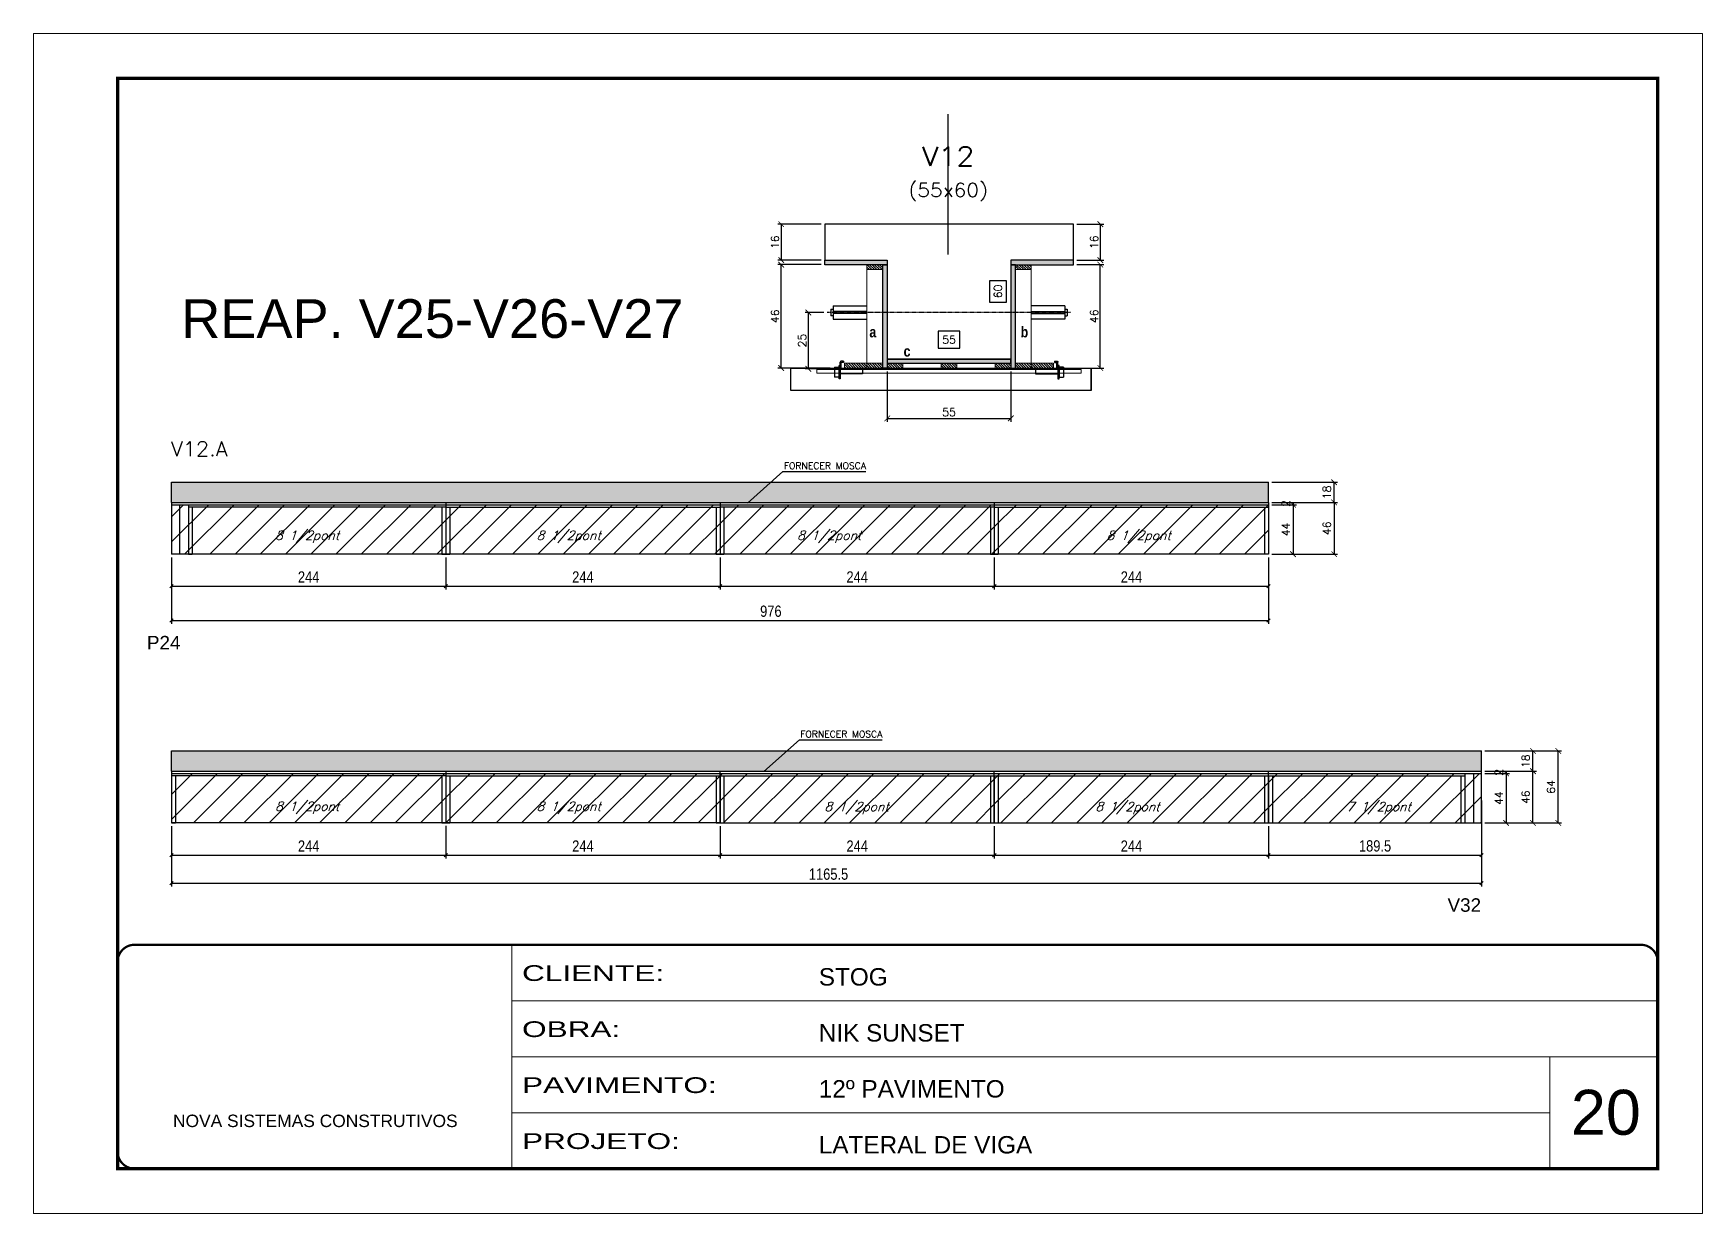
# Model space of a CAD drawing. Extents: x -10448 to -1189, y -11772 to 17235.
# Drawn here: x -5680 to -4195, y 11200 to 12250 of the extents above; entities that cross this region are included whole.
import ezdxf
from ezdxf.enums import TextEntityAlignment as Align

# ---------------------------------------------------------------- set-up
doc = ezdxf.new("R2010")
doc.units = 0
for name, pattern in [('CONTINUO', [0]), ('DASHED', [0.75, 0.5, -0.25]), ('HIDDEN', [0.375, 0.25, -0.125])]:
    doc.linetypes.add(name, pattern=pattern)
for name, color, linetype in [('5', 5, 'Continuous'), ('barrote', 251, 'Continuous'), ('COTA', 241, 'Continuous'), ('Cota Seção (2x)', 4, 'Continuous'), ('detalhes', 4, 'Continuous'), ('Painéis', 200, 'Continuous'), ('PONTALETE', 7, 'Continuous'), ('presilha', 1, 'Continuous'), ('Reaproveitamento', 251, 'Continuous'), ('SARR_2.2x7', 40, 'Continuous'), ('SARR_3.5x7', 81, 'Continuous'), ('TENSOR', 3, 'Continuous'), ('texto', 7, 'Continuous'), ('Texto de Titulo', 7, 'Continuous'), ('Texto Qtd Sarr', 242, 'Continuous')]:
    doc.layers.add(name, color=color, linetype=linetype)
for name, color, linetype, lineweight in [('CARIMBO', 255, 'Continuous', 9), ('CONCRETO', 251, 'Continuous', 25), ('Folhas', 255, 'Continuous', 9), ('Hachura', 251, 'Continuous', 9), ('Madeira', 126, 'Continuous', 18), ('SARRAFO DE PRESSAO', 251, 'DASHED', 9), ('SCO-___-LAJ', 2, 'Continuous', 0), ('Texto Seção', 7, 'Continuous', 15)]:
    doc.layers.add(name, color=color, linetype=linetype, lineweight=lineweight)
doc.styles.add('ARIAL', font='arial.ttf')
doc.styles.add('COTA TECNICA', font='techl___.ttf', dxfattribs={"height": 10})
doc.styles.add('REGUA-120', font='ROMANS.shx', dxfattribs={"height": 15})
doc.styles.add('Romans', font='romans.shx')
doc.styles.get("Standard").update_dxf_attribs({"font": 'arial.ttf'})
doc.styles.add('TECNICA', font='techb___.ttf', dxfattribs={"height": 10})
doc.styles.add('Tecnologia', font='')
doc.styles.get('Tecnologia').set_extended_font_data('Forgotten Futurist')
doc.dimstyles.new('Cota Paínel', dxfattribs={"dimtxt": 7, "dimasz": 5, "dimexe": 3, "dimexo": 3, "dimgap": 3, "dimtad": 1, "dimdec": 1, "dimzin": 12, "dimdsep": 46, "dimtxsty": 'Romans', "dimblk": 'ARCHTICK', "dimcen": 0, "dimclrd": 4, "dimclre": 4, "dimclrt": 1, "dimadec": 1, "dimazin": 3, "dimtfac": 1, "dimtdec": 1, "dimtmove": 0, "dimatfit": 3, "dimldrblk": 'OBLIQUE', "dimfxl": 1, "dimtolj": 1, "dimtzin": 12, "dimarcsym": 0})
doc.dimstyles.new('Cota Seção (2x)', dxfattribs={"dimtxt": 7, "dimasz": 5, "dimexe": 3, "dimexo": 3, "dimgap": 2, "dimtad": 3, "dimdec": 1, "dimlfac": 0.5, "dimzin": 12, "dimdsep": 46, "dimtxsty": 'Romans', "dimblk": 'ARCHTICK', "dimcen": 0, "dimclrd": 4, "dimclre": 4, "dimclrt": 1, "dimadec": 1, "dimazin": 3, "dimtfac": 1, "dimtdec": 1, "dimtmove": 0, "dimatfit": 3, "dimldrblk": 'OBLIQUE', "dimfxl": 1, "dimtolj": 1, "dimtzin": 12, "dimarcsym": 0})
doc.dimstyles.new('Cota Seção interna', dxfattribs={"dimtxt": 7, "dimasz": 6, "dimexe": 0.18, "dimexo": 2, "dimgap": -4, "dimtad": 3, "dimdec": 1, "dimlfac": 0.5, "dimzin": 12, "dimdsep": 46, "dimtxsty": 'Romans', "dimblk": 'ARCHTICK', "dimcen": 0.09, "dimse1": 1, "dimse2": 1, "dimsd1": 1, "dimsd2": 1, "dimclrd": 180, "dimclre": 5, "dimclrt": 1, "dimadec": 0, "dimazin": 3, "dimtfac": 1, "dimtdec": 1, "dimtofl": 0, "dimtmove": 0, "dimatfit": 3, "dimldrblk": 'ARCHTICK', "dimfxl": 1, "dimtolj": 1, "dimtzin": 0, "dimarcsym": 0})
doc.dimstyles.new('PAINEL', dxfattribs={"dimtxt": 10, "dimasz": 3, "dimexe": 3, "dimexo": 3, "dimgap": 3, "dimtad": 1, "dimdec": 1, "dimzin": 12, "dimdsep": 46, "dimtxsty": 'COTA TECNICA', "dimblk1": 'OBLIQUE', "dimblk2": 'OBLIQUE', "dimsah": 1, "dimcen": 0.9, "dimclrd": 4, "dimclre": 4, "dimclrt": 240, "dimadec": 1, "dimazin": 3, "dimtfac": 1, "dimtdec": 1, "dimtmove": 0, "dimatfit": 3, "dimfxl": 1, "dimtolj": 1, "dimtzin": 12, "dimarcsym": 0})

msp = doc.modelspace()

# ---------------------------------------------------------------- texts
at = {"layer": '5', "linetype": 'Continuous'}
for s, p in [('P24', (-5578.75, 11701.9)), ('V32', (-4421.7, 11468.44))]:
    msp.add_text(s, height=12, rotation=0.00004, dxfattribs=at).set_placement(p)
at = {"layer": 'CARIMBO', "style": 'ARIAL'}
msp.add_text('20', height=40, dxfattribs=at).set_placement((-4311.92, 11270.07))
at = {"layer": 'detalhes', "style": 'TECNICA'}
for s, p in [('a', (-4936.04, 11979.49)), ('b', (-4801.49, 11979.48)), ('c', (-4905.61, 11962.39))]:
    msp.add_text(s, height=9.6, dxfattribs=at).set_placement(p)
at = {"layer": 'Painéis', "color": 1, "char_height": 6, "attachment_point": 5, "style": 'Romans'}
for insert in [(-4975.61, 11865.29), (-4961.04, 11626.52)]:
    msp.add_mtext('\\A1;FORNECER MOSCA', dxfattribs=dict(at, insert=insert))
at = {"layer": 'PONTALETE', "linetype": 'Continuous'}
msp.add_text('REAP. V25-V26-V27', height=34.4579, dxfattribs=at).set_placement((-5548.22, 11978.98))
at = {"layer": 'texto', "color": 2, "char_height": 8, "attachment_point": 5, "style": 'Romans'}
for s, insert in [('{\\Q19;\\C256;8 1/2pont}', (-5436.25, 11802.08)), ('{\\Q19;\\C256;8 1/2pont}', (-5203.58, 11802.08)), ('{\\Q19;\\C256;8 1/2pont}', (-4971.75, 11802.08)), ('{\\Q19;\\C256;8 1/2pont}', (-4696.47, 11802.08)), ('{\\Q19;\\C256;8 1/2pont}', (-5436.25, 11561.02)), ('{\\Q19;\\C256;8 1/2pont}', (-5203.58, 11561.02)), ('{\\Q19;\\C256;8 1/2pont}', (-4947.4, 11560.76)), ('{\\Q19;\\C256;8 1/2pont}', (-4706.4, 11560.76)), ('{\\Q19;\\C256;7 1/2pont}', (-4482.86, 11560.76))]:
    msp.add_mtext(s, dxfattribs=dict(at, insert=insert))
at = {"layer": 'Texto Seção', "style": 'REGUA-120', "width": 1.05}
msp.add_text('V12.A', height=13, dxfattribs=at).set_placement((-5557.38, 11873.75))

# ---------------------------------------------------------------- blocks, each defined once
blk = doc.blocks.new('9999999999')
at = {"color": 30, "linetype": 'CONTINUO'}
for p, q in [((98564.6, 34230.2), (98564.6, 34429.4)), ((98564.6, 34379.6), (99584, 34379.6)), ((98564.6, 34329.8), (99488, 34329.8)), ((99584, 34329.8), (99488, 34329.8)), ((99488, 34329.8), (99488, 34230.2)), ((98564.6, 34280), (99488, 34280))]:
    blk.add_line(p, q, dxfattribs=at)
at = {"color": 30, "linetype": 'CONTINUO', "const_width": 2}
blk.add_lwpolyline([(99584, 34230.2), (99584, 34414.4, 0.414214), (99569, 34429.4), (98229, 34429.4, 0.414214), (98214, 34414.4), (98214, 34245.2, 0.414214), (98229, 34230.2), (99584, 34230.2)], format="xyb", dxfattribs=at)
at = {"layer": 'Folhas'}
blk.add_lwpolyline([(98139, 34190.2), (99624, 34190.2), (99624, 35240.2), (98139, 35240.2)], close=True, dxfattribs=at)
at = {"layer": 'Folhas', "color": 30, "const_width": 3}
blk.add_lwpolyline([(98214, 34230.2), (99584, 34230.2), (99584, 35200.2), (98214, 35200.2)], close=True, dxfattribs=at)
at = {"color": 7, "linetype": 'Continuous', "ltscale": 5, "style": 'ARIAL'}
for s, height, p in [('STOG', 15.48, (98837.7, 34393.1)), ('NIK SUNSET', 15.48, (98837.7, 34343.3)), ('12º PAVIMENTO', 15.483, (98837.7, 34293.5)), ('NOVA SISTEMAS CONSTRUTIVOS', 11.059, (98263.2, 34267.2)), ('LATERAL DE VIGA', 15.483, (98837.7, 34243.7))]:
    blk.add_text(s, height=height, dxfattribs=at).set_placement(p)
at = {"layer": 'Folhas', "color": 7, "style": 'Tecnologia', "width": 1.5}
for s, p in [('CLIENTE:', (98573.7, 34397.2)), ('OBRA:', (98573.7, 34347.3)), ('PAVIMENTO:', (98573.7, 34297.5)), ('PROJETO:', (98573.7, 34247.7))]:
    blk.add_text(s, height=14, dxfattribs=at).set_placement(p)
blk = doc.blocks.new('_ArchTick')
at = {"color": 0, "linetype": 'ByBlock', "const_width": 0.15}
blk.add_lwpolyline([(-0.5, -0.5), (0.5, 0.5)], dxfattribs=at)
blk = doc.blocks.new('*D457')
at = {"layer": 'COTA', "color": 4, "lineweight": -2, "transparency": 16777216}
for p, q in [((-4751.6, 12044.2), (-4727.6, 12044.2)), ((-4730.6, 11952.2), (-4730.6, 12044.2)), ((-4769.2, 11952.2), (-4727.6, 11952.2))]:
    blk.add_line(p, q, dxfattribs=at)
at = {"layer": 'Defpoints', "color": 0, "transparency": 16777216}
for p in [(-4754.6, 12044.2), (-4730.6, 12044.2), (-4772.2, 11952.2)]:
    blk.add_point(p, dxfattribs=at)
at = {"layer": 'COTA', "color": 4, "lineweight": -2, "transparency": 16777216, "xscale": 5, "yscale": 5, "zscale": 5}
for p, rotation in [((-4730.6, 12044.2), 90), ((-4730.6, 11952.2), 270)]:
    blk.add_blockref('_ArchTick', p, dxfattribs=dict(at, rotation=rotation))
at = {"layer": 'COTA', "color": 1, "transparency": 16777216, "insert": (-4736.1, 11998.2), "char_height": 7, "attachment_point": 5, "rotation": 90, "style": 'Romans'}
blk.add_mtext('\\A1;46', dxfattribs=at)
blk = doc.blocks.new('_Oblique')
at = {"color": 0, "linetype": 'ByBlock', "lineweight": -2}
blk.add_line((-0.5, -0.5), (0.5, 0.5), dxfattribs=at)
blk = doc.blocks.new('*D458')
at = {"layer": 'COTA', "color": 4, "lineweight": -2, "transparency": 16777216}
for p, q in [((-4751.6, 12080.2), (-4727.6, 12080.2)), ((-4730.6, 12080.2), (-4730.6, 12048.2)), ((-4751.6, 12048.2), (-4727.6, 12048.2))]:
    blk.add_line(p, q, dxfattribs=at)
at = {"layer": 'Defpoints', "color": 0, "transparency": 16777216}
for p in [(-4754.6, 12080.2), (-4754.6, 12048.2), (-4730.6, 12048.2)]:
    blk.add_point(p, dxfattribs=at)
at = {"layer": 'COTA', "color": 4, "lineweight": -2, "transparency": 16777216, "xscale": 5, "yscale": 5, "zscale": 5}
for p, rotation in [((-4730.6, 12080.2), 90), ((-4730.6, 12048.2), 270)]:
    blk.add_blockref('_ArchTick', p, dxfattribs=dict(at, rotation=rotation))
at = {"layer": 'COTA', "color": 1, "transparency": 16777216, "insert": (-4736.1, 12064.2), "char_height": 7, "attachment_point": 5, "rotation": 90, "style": 'Romans'}
blk.add_mtext('\\A1;16', dxfattribs=at)
blk = doc.blocks.new('*D459')
at = {"layer": 'COTA', "color": 4, "lineweight": -2, "transparency": 16777216}
for p, q in [((-4978.8, 12044.2), (-5017.5, 12044.2)), ((-5014.5, 11952.2), (-5014.5, 12044.2)), ((-4970.8, 11952.2), (-5017.5, 11952.2))]:
    blk.add_line(p, q, dxfattribs=at)
at = {"layer": 'Defpoints', "color": 0, "transparency": 16777216}
for p in [(-5014.5, 12044.2), (-4975.8, 12044.2), (-4967.8, 11952.2)]:
    blk.add_point(p, dxfattribs=at)
at = {"layer": 'COTA', "color": 4, "lineweight": -2, "transparency": 16777216, "xscale": 5, "yscale": 5, "zscale": 5}
for p, rotation in [((-5014.5, 12044.2), 90), ((-5014.5, 11952.2), 270)]:
    blk.add_blockref('_ArchTick', p, dxfattribs=dict(at, rotation=rotation))
at = {"layer": 'COTA', "color": 1, "transparency": 16777216, "insert": (-5020, 11998.2), "char_height": 7, "attachment_point": 5, "rotation": 90, "style": 'Romans'}
blk.add_mtext('\\A1;46', dxfattribs=at)
blk = doc.blocks.new('*D460')
at = {"layer": 'Cota Seção (2x)', "color": 180, "lineweight": -2, "transparency": 16777216}
for p, q in [((-4814.2, 12029.9), (-4829.2, 12029.9)), ((-4829.2, 12029.9), (-4829.2, 12010.9)), ((-4814.2, 12010.9), (-4814.2, 12029.9)), ((-4829.2, 12010.9), (-4814.2, 12010.9))]:
    blk.add_line(p, q, dxfattribs=at)
at = {"layer": 'Defpoints', "color": 0, "transparency": 16777216}
for p in [(-4810.2, 12080.2), (-4810.2, 12080.2), (-4810.2, 11960.2)]:
    blk.add_point(p, dxfattribs=at)
at = {"layer": 'Cota Seção (2x)', "color": 1, "transparency": 16777216, "insert": (-4821.7, 12020.4), "char_height": 7, "attachment_point": 5, "rotation": 90, "style": 'Romans'}
blk.add_mtext('\\A1;60', dxfattribs=at)
blk = doc.blocks.new('PRESILHA METÁLICA 1')
at = {"layer": 'presilha'}
for p, q in [((0, 13), (6, 13)), ((0, 13), (0, 0)), ((6, 0), (0, 0)), ((6, 15.5), (7.5, 15.5)), ((6, -2.5), (6, 15.5)), ((6, 13), (6, 0)), ((7.5, 10.6), (7.5, 19.9)), ((7.5, 15.5), (7.5, -2.5)), ((37.5, 4.1), (7.5, 4.1)), ((12, 21), (8.6, 21)), ((9, 11.6), (9, 18.9)), ((12, 19.5), (9.6, 19.5)), ((37.5, 11), (9.6, 11)), ((12, 21), (12, 19.5)), ((37.5, 11), (37.5, 4.1)), ((7.5, -2.5), (6, -2.5))]:
    blk.add_line(p, q, dxfattribs=at)
for centre, radius, start, end in [((8.6, 19.9), 1.14, 90, 180), ((9.6, 18.9), 0.57, 90, 180), ((9.6, 11.6), 0.57, 180, 270)]:
    blk.add_arc(centre, radius, start, end, dxfattribs=at)
blk = doc.blocks.new('*D461')
at = {"layer": 'COTA', "color": 4, "lineweight": -2, "transparency": 16777216}
for p, q in [((-4920.2, 11949.2), (-4920.2, 11904.4)), ((-4810.2, 11949.2), (-4810.2, 11904.4)), ((-4920.2, 11907.4), (-4810.2, 11907.4))]:
    blk.add_line(p, q, dxfattribs=at)
at = {"layer": 'Defpoints', "color": 0, "transparency": 16777216}
for p in [(-4920.2, 11952.2), (-4810.2, 11952.2), (-4810.2, 11907.4)]:
    blk.add_point(p, dxfattribs=at)
at = {"layer": 'COTA', "color": 4, "lineweight": -2, "transparency": 16777216, "xscale": 5, "yscale": 5, "zscale": 5, "rotation": 180}
blk.add_blockref('_ArchTick', (-4920.2, 11907.4), dxfattribs=at)
at = {"layer": 'COTA', "color": 4, "lineweight": -2, "transparency": 16777216, "xscale": 5, "yscale": 5, "zscale": 5}
blk.add_blockref('_ArchTick', (-4810.2, 11907.4), dxfattribs=at)
at = {"layer": 'COTA', "color": 1, "transparency": 16777216, "insert": (-4865.2, 11912.9), "char_height": 7, "attachment_point": 5, "style": 'Romans'}
blk.add_mtext('\\A1;55', dxfattribs=at)
blk = doc.blocks.new('*D462')
at = {"layer": 'COTA', "color": 4, "lineweight": -2, "transparency": 16777216}
for p, q in [((-4978.8, 12080.2), (-5017.5, 12080.2)), ((-5014.5, 12080.2), (-5014.5, 12048.2)), ((-4978.8, 12048.2), (-5017.5, 12048.2))]:
    blk.add_line(p, q, dxfattribs=at)
at = {"layer": 'Defpoints', "color": 0, "transparency": 16777216}
for p in [(-4975.8, 12080.2), (-5014.5, 12048.2), (-4975.8, 12048.2)]:
    blk.add_point(p, dxfattribs=at)
at = {"layer": 'COTA', "color": 4, "lineweight": -2, "transparency": 16777216, "xscale": 5, "yscale": 5, "zscale": 5}
for p, rotation in [((-5014.5, 12080.2), 90), ((-5014.5, 12048.2), 270)]:
    blk.add_blockref('_ArchTick', p, dxfattribs=dict(at, rotation=rotation))
at = {"layer": 'COTA', "color": 1, "transparency": 16777216, "insert": (-5020, 12064.2), "char_height": 7, "attachment_point": 5, "rotation": 90, "style": 'Romans'}
blk.add_mtext('\\A1;16', dxfattribs=at)
blk = doc.blocks.new('titulo1')
at = {"layer": 'Defpoints', "color": 252, "linetype": 'HIDDEN', "ltscale": 2}
blk.add_line((0, 0), (0, 125), dxfattribs=at)
at = {"layer": 'Defpoints', "style": 'Romans', "oblique": 15}
blk.add_attdef('FOLHA', text='', height=10, dxfattribs=at).set_placement((0, 15.6), align=Align.MIDDLE_CENTER)
at = {"layer": 'Texto Qtd Sarr', "color": 3, "style": 'Romans', "oblique": 15}
for tag, height, p in [('TITULO', 17, (0, 71.4)), ('SEÇÃO', 12, (0, 41.5))]:
    blk.add_attdef(tag, text='', height=height, dxfattribs=at).set_placement(p, align=Align.MIDDLE_CENTER)
blk = doc.blocks.new('*D463')
at = {"layer": 'COTA', "color": 4, "lineweight": -2, "transparency": 16777216}
for p, q in [((-4976.5, 12001.6), (-4993.3, 12001.6)), ((-4990.3, 11951.5), (-4990.3, 12001.6)), ((-4963.7, 11951.5), (-4993.3, 11951.5))]:
    blk.add_line(p, q, dxfattribs=at)
at = {"layer": 'Defpoints', "color": 0, "transparency": 16777216}
for p in [(-4990.3, 12001.6), (-4973.5, 12001.6), (-4960.7, 11951.5)]:
    blk.add_point(p, dxfattribs=at)
at = {"layer": 'COTA', "color": 4, "lineweight": -2, "transparency": 16777216, "xscale": 5, "yscale": 5, "zscale": 5}
for p, rotation in [((-4990.3, 12001.6), 90), ((-4990.3, 11951.5), 270)]:
    blk.add_blockref('_ArchTick', p, dxfattribs=dict(at, rotation=rotation))
at = {"layer": 'COTA', "color": 1, "transparency": 16777216, "insert": (-4995.8, 11976.6), "char_height": 7, "attachment_point": 5, "rotation": 90, "style": 'Romans'}
blk.add_mtext('\\A1;25', dxfattribs=at)
blk = doc.blocks.new('*D464')
at = {"layer": 'Cota Seção (2x)', "color": 180, "lineweight": -2, "transparency": 16777216}
for p, q in [((-4855.5, 11984.9), (-4874.9, 11984.9)), ((-4874.9, 11984.9), (-4874.9, 11969.9)), ((-4855.5, 11969.9), (-4855.5, 11984.9)), ((-4874.9, 11969.9), (-4855.5, 11969.9))]:
    blk.add_line(p, q, dxfattribs=at)
at = {"layer": 'Defpoints', "color": 0, "transparency": 16777216}
for p in [(-4920.2, 11965.9), (-4920.2, 11960.2), (-4810.2, 11960.2)]:
    blk.add_point(p, dxfattribs=at)
at = {"layer": 'Cota Seção (2x)', "color": 1, "transparency": 16777216, "insert": (-4865.2, 11977.4), "char_height": 7, "attachment_point": 5, "style": 'Romans'}
blk.add_mtext('\\A1;55', dxfattribs=at)
blk = doc.blocks.new('*D466')
at = {"layer": 'COTA', "color": 4, "linetype": 'ByBlock', "lineweight": -2, "transparency": 16777216}
for p, q in [((-5556.9, 11783.6), (-5556.9, 11755.2)), ((-5312.9, 11783.6), (-5312.9, 11755.2)), ((-5556.9, 11758.2), (-5312.9, 11758.2))]:
    blk.add_line(p, q, dxfattribs=at)
at = {"layer": 'Defpoints', "color": 0, "linetype": 'ByBlock', "transparency": 16777216}
for p in [(-5556.9, 11786.6), (-5312.9, 11786.6), (-5312.9, 11758.2)]:
    blk.add_point(p, dxfattribs=at)
at = {"layer": 'COTA', "color": 4, "linetype": 'ByBlock', "lineweight": -2, "transparency": 16777216, "xscale": 3, "yscale": 3, "zscale": 3, "rotation": 180}
blk.add_blockref('_Oblique', (-5556.9, 11758.2), dxfattribs=at)
at = {"layer": 'COTA', "color": 4, "linetype": 'ByBlock', "lineweight": -2, "transparency": 16777216, "xscale": 3, "yscale": 3, "zscale": 3}
blk.add_blockref('_Oblique', (-5312.9, 11758.2), dxfattribs=at)
at = {"layer": 'COTA', "color": 240, "linetype": 'ByBlock', "transparency": 16777216, "insert": (-5434.9, 11766.3), "char_height": 10, "attachment_point": 5, "style": 'COTA TECNICA'}
blk.add_mtext('\\A1;244', dxfattribs=at)
blk = doc.blocks.new('*D467')
at = {"layer": 'COTA', "color": 4, "linetype": 'ByBlock', "lineweight": -2, "transparency": 16777216}
for p, q in [((-5312.9, 11783.6), (-5312.9, 11755.2)), ((-5068.9, 11783.6), (-5068.9, 11755.2)), ((-5312.9, 11758.2), (-5068.9, 11758.2))]:
    blk.add_line(p, q, dxfattribs=at)
at = {"layer": 'Defpoints', "color": 0, "linetype": 'ByBlock', "transparency": 16777216}
for p in [(-5312.9, 11786.6), (-5068.9, 11786.6), (-5068.9, 11758.2)]:
    blk.add_point(p, dxfattribs=at)
at = {"layer": 'COTA', "color": 4, "linetype": 'ByBlock', "lineweight": -2, "transparency": 16777216, "xscale": 3, "yscale": 3, "zscale": 3, "rotation": 180}
blk.add_blockref('_Oblique', (-5312.9, 11758.2), dxfattribs=at)
at = {"layer": 'COTA', "color": 4, "linetype": 'ByBlock', "lineweight": -2, "transparency": 16777216, "xscale": 3, "yscale": 3, "zscale": 3}
blk.add_blockref('_Oblique', (-5068.9, 11758.2), dxfattribs=at)
at = {"layer": 'COTA', "color": 240, "linetype": 'ByBlock', "transparency": 16777216, "insert": (-5190.9, 11766.3), "char_height": 10, "attachment_point": 5, "style": 'COTA TECNICA'}
blk.add_mtext('\\A1;244', dxfattribs=at)
blk = doc.blocks.new('*D468')
at = {"layer": 'COTA', "color": 4, "linetype": 'ByBlock', "lineweight": -2, "transparency": 16777216}
for p, q in [((-5556.9, 11783.6), (-5556.9, 11724.7)), ((-4580.9, 11783.6), (-4580.9, 11724.7)), ((-5556.9, 11727.7), (-4580.9, 11727.7))]:
    blk.add_line(p, q, dxfattribs=at)
at = {"layer": 'Defpoints', "color": 0, "linetype": 'ByBlock', "transparency": 16777216}
for p in [(-5556.9, 11786.6), (-4580.9, 11786.6), (-4580.9, 11727.7)]:
    blk.add_point(p, dxfattribs=at)
at = {"layer": 'COTA', "color": 4, "linetype": 'ByBlock', "lineweight": -2, "transparency": 16777216, "xscale": 3, "yscale": 3, "zscale": 3, "rotation": 180}
blk.add_blockref('_Oblique', (-5556.9, 11727.7), dxfattribs=at)
at = {"layer": 'COTA', "color": 4, "linetype": 'ByBlock', "lineweight": -2, "transparency": 16777216, "xscale": 3, "yscale": 3, "zscale": 3}
blk.add_blockref('_Oblique', (-4580.9, 11727.7), dxfattribs=at)
at = {"layer": 'COTA', "color": 240, "linetype": 'ByBlock', "transparency": 16777216, "insert": (-5023.7, 11735.8), "char_height": 10, "attachment_point": 5, "style": 'COTA TECNICA'}
blk.add_mtext('\\A1;976', dxfattribs=at)
blk = doc.blocks.new('*D479')
at = {"layer": 'COTA', "color": 4, "linetype": 'ByBlock', "lineweight": -2, "transparency": 16777216}
for p, q in [((-5068.9, 11783.6), (-5068.9, 11755.2)), ((-4824.9, 11783.6), (-4824.9, 11755.2)), ((-5068.9, 11758.2), (-4824.9, 11758.2))]:
    blk.add_line(p, q, dxfattribs=at)
at = {"layer": 'Defpoints', "color": 0, "linetype": 'ByBlock', "transparency": 16777216}
for p in [(-5068.9, 11786.6), (-4824.9, 11786.6), (-4824.9, 11758.2)]:
    blk.add_point(p, dxfattribs=at)
at = {"layer": 'COTA', "color": 4, "linetype": 'ByBlock', "lineweight": -2, "transparency": 16777216, "xscale": 3, "yscale": 3, "zscale": 3, "rotation": 180}
blk.add_blockref('_Oblique', (-5068.9, 11758.2), dxfattribs=at)
at = {"layer": 'COTA', "color": 4, "linetype": 'ByBlock', "lineweight": -2, "transparency": 16777216, "xscale": 3, "yscale": 3, "zscale": 3}
blk.add_blockref('_Oblique', (-4824.9, 11758.2), dxfattribs=at)
at = {"layer": 'COTA', "color": 240, "linetype": 'ByBlock', "transparency": 16777216, "insert": (-4946.9, 11766.3), "char_height": 10, "attachment_point": 5, "style": 'COTA TECNICA'}
blk.add_mtext('\\A1;244', dxfattribs=at)
blk = doc.blocks.new('*D469')
at = {"layer": 'COTA', "color": 4, "linetype": 'ByBlock', "lineweight": -2, "transparency": 16777216}
for p, q in [((-4824.9, 11783.6), (-4824.9, 11755.2)), ((-4580.9, 11783.6), (-4580.9, 11755.2)), ((-4824.9, 11758.2), (-4580.9, 11758.2))]:
    blk.add_line(p, q, dxfattribs=at)
at = {"layer": 'Defpoints', "color": 0, "linetype": 'ByBlock', "transparency": 16777216}
for p in [(-4824.9, 11786.6), (-4580.9, 11786.6), (-4580.9, 11758.2)]:
    blk.add_point(p, dxfattribs=at)
at = {"layer": 'COTA', "color": 4, "linetype": 'ByBlock', "lineweight": -2, "transparency": 16777216, "xscale": 3, "yscale": 3, "zscale": 3, "rotation": 180}
blk.add_blockref('_Oblique', (-4824.9, 11758.2), dxfattribs=at)
at = {"layer": 'COTA', "color": 4, "linetype": 'ByBlock', "lineweight": -2, "transparency": 16777216, "xscale": 3, "yscale": 3, "zscale": 3}
blk.add_blockref('_Oblique', (-4580.9, 11758.2), dxfattribs=at)
at = {"layer": 'COTA', "color": 240, "linetype": 'ByBlock', "transparency": 16777216, "insert": (-4702.9, 11766.3), "char_height": 10, "attachment_point": 5, "style": 'COTA TECNICA'}
blk.add_mtext('\\A1;244', dxfattribs=at)
blk = doc.blocks.new('*D480')
at = {"layer": 'COTA', "color": 4, "lineweight": -2, "transparency": 16777216}
for p, q in [((-4577.9, 11832.6), (-4519.6, 11832.6)), ((-4522.6, 11832.6), (-4522.6, 11786.6)), ((-4577.9, 11786.6), (-4519.6, 11786.6))]:
    blk.add_line(p, q, dxfattribs=at)
at = {"layer": 'Defpoints', "color": 0, "transparency": 16777216}
for p in [(-4580.9, 11832.6), (-4580.9, 11786.6), (-4522.6, 11786.6)]:
    blk.add_point(p, dxfattribs=at)
at = {"layer": 'COTA', "color": 4, "lineweight": -2, "transparency": 16777216, "xscale": 5, "yscale": 5, "zscale": 5}
for p, rotation in [((-4522.6, 11832.6), 90), ((-4522.6, 11786.6), 270)]:
    blk.add_blockref('_ArchTick', p, dxfattribs=dict(at, rotation=rotation))
at = {"layer": 'COTA', "color": 1, "transparency": 16777216, "insert": (-4529.1, 11809.6), "char_height": 7, "attachment_point": 5, "rotation": 90, "style": 'Romans'}
blk.add_mtext('\\A1;46', dxfattribs=at)
blk = doc.blocks.new('*D470')
at = {"layer": 'COTA', "color": 4, "linetype": 'ByBlock', "lineweight": -2, "transparency": 16777216}
for p, q in [((-5556.9, 11544.5), (-5556.9, 11515.9)), ((-5312.9, 11545), (-5312.9, 11515.9)), ((-5556.9, 11518.9), (-5312.9, 11518.9))]:
    blk.add_line(p, q, dxfattribs=at)
at = {"layer": 'Defpoints', "color": 0, "linetype": 'ByBlock', "transparency": 16777216}
for p in [(-5556.9, 11547.5), (-5312.9, 11548), (-5312.9, 11518.9)]:
    blk.add_point(p, dxfattribs=at)
at = {"layer": 'COTA', "color": 4, "linetype": 'ByBlock', "lineweight": -2, "transparency": 16777216, "xscale": 3, "yscale": 3, "zscale": 3, "rotation": 180}
blk.add_blockref('_Oblique', (-5556.9, 11518.9), dxfattribs=at)
at = {"layer": 'COTA', "color": 4, "linetype": 'ByBlock', "lineweight": -2, "transparency": 16777216, "xscale": 3, "yscale": 3, "zscale": 3}
blk.add_blockref('_Oblique', (-5312.9, 11518.9), dxfattribs=at)
at = {"layer": 'COTA', "color": 240, "linetype": 'ByBlock', "transparency": 16777216, "insert": (-5434.9, 11526.9), "char_height": 10, "attachment_point": 5, "style": 'COTA TECNICA'}
blk.add_mtext('\\A1;244', dxfattribs=at)
blk = doc.blocks.new('*D471')
at = {"layer": 'COTA', "color": 4, "linetype": 'ByBlock', "lineweight": -2, "transparency": 16777216}
for p, q in [((-5312.9, 11545), (-5312.9, 11515.9)), ((-5068.9, 11544.5), (-5068.9, 11515.9)), ((-5312.9, 11518.9), (-5068.9, 11518.9))]:
    blk.add_line(p, q, dxfattribs=at)
at = {"layer": 'Defpoints', "color": 0, "linetype": 'ByBlock', "transparency": 16777216}
for p in [(-5312.9, 11548), (-5068.9, 11547.5), (-5068.9, 11518.9)]:
    blk.add_point(p, dxfattribs=at)
at = {"layer": 'COTA', "color": 4, "linetype": 'ByBlock', "lineweight": -2, "transparency": 16777216, "xscale": 3, "yscale": 3, "zscale": 3, "rotation": 180}
blk.add_blockref('_Oblique', (-5312.9, 11518.9), dxfattribs=at)
at = {"layer": 'COTA', "color": 4, "linetype": 'ByBlock', "lineweight": -2, "transparency": 16777216, "xscale": 3, "yscale": 3, "zscale": 3}
blk.add_blockref('_Oblique', (-5068.9, 11518.9), dxfattribs=at)
at = {"layer": 'COTA', "color": 240, "linetype": 'ByBlock', "transparency": 16777216, "insert": (-5190.9, 11526.9), "char_height": 10, "attachment_point": 5, "style": 'COTA TECNICA'}
blk.add_mtext('\\A1;244', dxfattribs=at)
blk = doc.blocks.new('*D472')
at = {"layer": 'COTA', "color": 4, "linetype": 'ByBlock', "lineweight": -2, "transparency": 16777216}
for p, q in [((-4391.4, 11567.5), (-4391.4, 11490.8)), ((-5556.9, 11544.5), (-5556.9, 11490.8)), ((-5556.9, 11493.8), (-4391.4, 11493.8))]:
    blk.add_line(p, q, dxfattribs=at)
at = {"layer": 'Defpoints', "color": 0, "linetype": 'ByBlock', "transparency": 16777216}
for p in [(-4391.4, 11570.5), (-5556.9, 11547.5), (-4391.4, 11493.8)]:
    blk.add_point(p, dxfattribs=at)
at = {"layer": 'COTA', "color": 4, "linetype": 'ByBlock', "lineweight": -2, "transparency": 16777216, "xscale": 3, "yscale": 3, "zscale": 3, "rotation": 180}
blk.add_blockref('_Oblique', (-5556.9, 11493.8), dxfattribs=at)
at = {"layer": 'COTA', "color": 4, "linetype": 'ByBlock', "lineweight": -2, "transparency": 16777216, "xscale": 3, "yscale": 3, "zscale": 3}
blk.add_blockref('_Oblique', (-4391.4, 11493.8), dxfattribs=at)
at = {"layer": 'COTA', "color": 240, "linetype": 'ByBlock', "transparency": 16777216, "insert": (-4972.4, 11501.9), "char_height": 10, "attachment_point": 5, "style": 'COTA TECNICA'}
blk.add_mtext('\\A1;1165.5', dxfattribs=at)
blk = doc.blocks.new('*D478')
at = {"layer": 'COTA', "color": 4, "lineweight": -2, "transparency": 16777216}
for p, q in [((-4577.9, 11850.6), (-4519.6, 11850.6)), ((-4522.6, 11832.6), (-4522.6, 11850.6)), ((-4577.9, 11832.6), (-4519.6, 11832.6))]:
    blk.add_line(p, q, dxfattribs=at)
at = {"layer": 'Defpoints', "color": 0, "transparency": 16777216}
for p in [(-4580.9, 11850.6), (-4522.6, 11850.6), (-4580.9, 11832.6)]:
    blk.add_point(p, dxfattribs=at)
at = {"layer": 'COTA', "color": 4, "lineweight": -2, "transparency": 16777216, "xscale": 5, "yscale": 5, "zscale": 5}
for p, rotation in [((-4522.6, 11850.6), 90), ((-4522.6, 11832.6), 270)]:
    blk.add_blockref('_ArchTick', p, dxfattribs=dict(at, rotation=rotation))
at = {"layer": 'COTA', "color": 1, "transparency": 16777216, "insert": (-4529.1, 11841.6), "char_height": 7, "attachment_point": 5, "rotation": 90, "style": 'Romans'}
blk.add_mtext('\\A1;18', dxfattribs=at)
blk = doc.blocks.new('*D473')
at = {"layer": 'COTA', "color": 4, "lineweight": -2, "transparency": 16777216}
for p, q in [((-4388.4, 11593.5), (-4342.7, 11593.5)), ((-4345.7, 11547.5), (-4345.7, 11593.5)), ((-4388.4, 11547.5), (-4342.7, 11547.5))]:
    blk.add_line(p, q, dxfattribs=at)
at = {"layer": 'Defpoints', "color": 0, "transparency": 16777216}
for p in [(-4391.4, 11593.5), (-4345.7, 11593.5), (-4391.4, 11547.5)]:
    blk.add_point(p, dxfattribs=at)
at = {"layer": 'COTA', "color": 4, "lineweight": -2, "transparency": 16777216, "xscale": 5, "yscale": 5, "zscale": 5}
for p, rotation in [((-4345.7, 11593.5), 90), ((-4345.7, 11547.5), 270)]:
    blk.add_blockref('_ArchTick', p, dxfattribs=dict(at, rotation=rotation))
at = {"layer": 'COTA', "color": 1, "transparency": 16777216, "insert": (-4352.2, 11570.5), "char_height": 7, "attachment_point": 5, "rotation": 90, "style": 'Romans'}
blk.add_mtext('\\A1;46', dxfattribs=at)
blk = doc.blocks.new('*D474')
at = {"layer": 'COTA', "color": 4, "lineweight": -2, "transparency": 16777216}
for p, q in [((-4388.4, 11611.5), (-4342.7, 11611.5)), ((-4345.7, 11593.5), (-4345.7, 11611.5)), ((-4388.4, 11593.5), (-4342.7, 11593.5))]:
    blk.add_line(p, q, dxfattribs=at)
at = {"layer": 'Defpoints', "color": 0, "transparency": 16777216}
for p in [(-4391.4, 11611.5), (-4345.7, 11611.5), (-4391.4, 11593.5)]:
    blk.add_point(p, dxfattribs=at)
at = {"layer": 'COTA', "color": 4, "lineweight": -2, "transparency": 16777216, "xscale": 5, "yscale": 5, "zscale": 5}
for p, rotation in [((-4345.7, 11611.5), 90), ((-4345.7, 11593.5), 270)]:
    blk.add_blockref('_ArchTick', p, dxfattribs=dict(at, rotation=rotation))
at = {"layer": 'COTA', "color": 1, "transparency": 16777216, "insert": (-4352.2, 11602.5), "char_height": 7, "attachment_point": 5, "rotation": 90, "style": 'Romans'}
blk.add_mtext('\\A1;18', dxfattribs=at)
blk = doc.blocks.new('*D475')
at = {"layer": 'COTA', "color": 4, "lineweight": -2, "transparency": 16777216}
for p, q in [((-4388.4, 11611.5), (-4320.2, 11611.5)), ((-4323.2, 11547.5), (-4323.2, 11611.5)), ((-4388.4, 11547.5), (-4320.2, 11547.5))]:
    blk.add_line(p, q, dxfattribs=at)
at = {"layer": 'Defpoints', "color": 0, "transparency": 16777216}
for p in [(-4391.4, 11611.5), (-4323.2, 11611.5), (-4391.4, 11547.5)]:
    blk.add_point(p, dxfattribs=at)
at = {"layer": 'COTA', "color": 4, "lineweight": -2, "transparency": 16777216, "xscale": 5, "yscale": 5, "zscale": 5}
for p, rotation in [((-4323.2, 11611.5), 90), ((-4323.2, 11547.5), 270)]:
    blk.add_blockref('_ArchTick', p, dxfattribs=dict(at, rotation=rotation))
at = {"layer": 'COTA', "color": 1, "transparency": 16777216, "insert": (-4329.7, 11579.5), "char_height": 7, "attachment_point": 5, "rotation": 90, "style": 'Romans'}
blk.add_mtext('\\A1;64', dxfattribs=at)
blk = doc.blocks.new('*D476')
at = {"layer": 'COTA', "color": 4, "linetype": 'ByBlock', "lineweight": -2, "transparency": 16777216}
for p, q in [((-5068.9, 11544.5), (-5068.9, 11515.9)), ((-4824.9, 11544.5), (-4824.9, 11515.9)), ((-5068.9, 11518.9), (-4824.9, 11518.9))]:
    blk.add_line(p, q, dxfattribs=at)
at = {"layer": 'Defpoints', "color": 0, "linetype": 'ByBlock', "transparency": 16777216}
for p in [(-5068.9, 11547.5), (-4824.9, 11547.5), (-4824.9, 11518.9)]:
    blk.add_point(p, dxfattribs=at)
at = {"layer": 'COTA', "color": 4, "linetype": 'ByBlock', "lineweight": -2, "transparency": 16777216, "xscale": 3, "yscale": 3, "zscale": 3, "rotation": 180}
blk.add_blockref('_Oblique', (-5068.9, 11518.9), dxfattribs=at)
at = {"layer": 'COTA', "color": 4, "linetype": 'ByBlock', "lineweight": -2, "transparency": 16777216, "xscale": 3, "yscale": 3, "zscale": 3}
blk.add_blockref('_Oblique', (-4824.9, 11518.9), dxfattribs=at)
at = {"layer": 'COTA', "color": 240, "linetype": 'ByBlock', "transparency": 16777216, "insert": (-4946.9, 11526.9), "char_height": 10, "attachment_point": 5, "style": 'COTA TECNICA'}
blk.add_mtext('\\A1;244', dxfattribs=at)
blk = doc.blocks.new('*D477')
at = {"layer": 'COTA', "color": 4, "linetype": 'ByBlock', "lineweight": -2, "transparency": 16777216}
for p, q in [((-4824.9, 11544.5), (-4824.9, 11515.9)), ((-4580.9, 11544.5), (-4580.9, 11515.9)), ((-4824.9, 11518.9), (-4580.9, 11518.9))]:
    blk.add_line(p, q, dxfattribs=at)
at = {"layer": 'Defpoints', "color": 0, "linetype": 'ByBlock', "transparency": 16777216}
for p in [(-4824.9, 11547.5), (-4580.9, 11547.5), (-4580.9, 11518.9)]:
    blk.add_point(p, dxfattribs=at)
at = {"layer": 'COTA', "color": 4, "linetype": 'ByBlock', "lineweight": -2, "transparency": 16777216, "xscale": 3, "yscale": 3, "zscale": 3, "rotation": 180}
blk.add_blockref('_Oblique', (-4824.9, 11518.9), dxfattribs=at)
at = {"layer": 'COTA', "color": 4, "linetype": 'ByBlock', "lineweight": -2, "transparency": 16777216, "xscale": 3, "yscale": 3, "zscale": 3}
blk.add_blockref('_Oblique', (-4580.9, 11518.9), dxfattribs=at)
at = {"layer": 'COTA', "color": 240, "linetype": 'ByBlock', "transparency": 16777216, "insert": (-4702.9, 11526.9), "char_height": 10, "attachment_point": 5, "style": 'COTA TECNICA'}
blk.add_mtext('\\A1;244', dxfattribs=at)
blk = doc.blocks.new('*D481')
at = {"layer": 'COTA', "color": 4, "linetype": 'ByBlock', "lineweight": -2, "transparency": 16777216}
for p, q in [((-4580.9, 11544.5), (-4580.9, 11515.9)), ((-4391.4, 11544.5), (-4391.4, 11515.9)), ((-4580.9, 11518.9), (-4391.4, 11518.9))]:
    blk.add_line(p, q, dxfattribs=at)
at = {"layer": 'Defpoints', "color": 0, "linetype": 'ByBlock', "transparency": 16777216}
for p in [(-4580.9, 11547.5), (-4391.4, 11547.5), (-4391.4, 11518.9)]:
    blk.add_point(p, dxfattribs=at)
at = {"layer": 'COTA', "color": 4, "linetype": 'ByBlock', "lineweight": -2, "transparency": 16777216, "xscale": 3, "yscale": 3, "zscale": 3, "rotation": 180}
blk.add_blockref('_Oblique', (-4580.9, 11518.9), dxfattribs=at)
at = {"layer": 'COTA', "color": 4, "linetype": 'ByBlock', "lineweight": -2, "transparency": 16777216, "xscale": 3, "yscale": 3, "zscale": 3}
blk.add_blockref('_Oblique', (-4391.4, 11518.9), dxfattribs=at)
at = {"layer": 'COTA', "color": 240, "linetype": 'ByBlock', "transparency": 16777216, "insert": (-4486.2, 11527), "char_height": 10, "attachment_point": 5, "style": 'COTA TECNICA'}
blk.add_mtext('\\A1;189.5', dxfattribs=at)
blk = doc.blocks.new('*D1209')
at = {"layer": 'COTA', "color": 4, "lineweight": -2, "transparency": 16777216}
for p, q in [((-4577.9, 11832.6), (-4556.1, 11832.6)), ((-4577.9, 11830.6), (-4556.1, 11830.6)), ((-4559.1, 11832.6), (-4559.1, 11830.6))]:
    blk.add_line(p, q, dxfattribs=at)
at = {"layer": 'Defpoints', "color": 0, "transparency": 16777216}
for p in [(-4580.9, 11832.6), (-4580.9, 11830.6), (-4559.1, 11830.6)]:
    blk.add_point(p, dxfattribs=at)
at = {"layer": 'COTA', "color": 1, "transparency": 16777216, "insert": (-4565.6, 11831.6), "char_height": 7, "attachment_point": 5, "rotation": 90, "style": 'Romans'}
blk.add_mtext('\\A1;2', dxfattribs=at)
blk = doc.blocks.new('*D1210')
at = {"layer": 'COTA', "color": 4, "lineweight": -2, "transparency": 16777216}
for p, q in [((-4577.9, 11830.6), (-4556.1, 11830.6)), ((-4559.1, 11830.6), (-4559.1, 11786.6)), ((-4577.9, 11786.6), (-4556.1, 11786.6))]:
    blk.add_line(p, q, dxfattribs=at)
at = {"layer": 'Defpoints', "color": 0, "transparency": 16777216}
for p in [(-4580.9, 11830.6), (-4580.9, 11786.6), (-4559.1, 11786.6)]:
    blk.add_point(p, dxfattribs=at)
at = {"layer": 'COTA', "color": 4, "lineweight": -2, "transparency": 16777216, "xscale": 5, "yscale": 5, "zscale": 5}
for p, rotation in [((-4559.1, 11830.6), 90), ((-4559.1, 11786.6), 270)]:
    blk.add_blockref('_ArchTick', p, dxfattribs=dict(at, rotation=rotation))
at = {"layer": 'COTA', "color": 1, "transparency": 16777216, "insert": (-4565.6, 11808.6), "char_height": 7, "attachment_point": 5, "rotation": 90, "style": 'Romans'}
blk.add_mtext('\\A1;44', dxfattribs=at)
blk = doc.blocks.new('*D1211')
at = {"layer": 'COTA', "color": 4, "lineweight": -2, "transparency": 16777216}
for p, q in [((-4388.4, 11593.5), (-4366.6, 11593.5)), ((-4388.4, 11591.5), (-4366.6, 11591.5)), ((-4369.6, 11593.5), (-4369.6, 11591.5))]:
    blk.add_line(p, q, dxfattribs=at)
at = {"layer": 'Defpoints', "color": 0, "transparency": 16777216}
for p in [(-4391.4, 11593.5), (-4391.4, 11591.5), (-4369.6, 11591.5)]:
    blk.add_point(p, dxfattribs=at)
at = {"layer": 'COTA', "color": 1, "transparency": 16777216, "insert": (-4376.1, 11592.5), "char_height": 7, "attachment_point": 5, "rotation": 90, "style": 'Romans'}
blk.add_mtext('\\A1;2', dxfattribs=at)
blk = doc.blocks.new('*D1212')
at = {"layer": 'COTA', "color": 4, "lineweight": -2, "transparency": 16777216}
for p, q in [((-4388.4, 11591.5), (-4366.6, 11591.5)), ((-4369.6, 11591.5), (-4369.6, 11547.5)), ((-4388.4, 11547.5), (-4366.6, 11547.5))]:
    blk.add_line(p, q, dxfattribs=at)
at = {"layer": 'Defpoints', "color": 0, "transparency": 16777216}
for p in [(-4391.4, 11591.5), (-4391.4, 11547.5), (-4369.6, 11547.5)]:
    blk.add_point(p, dxfattribs=at)
at = {"layer": 'COTA', "color": 4, "lineweight": -2, "transparency": 16777216, "xscale": 5, "yscale": 5, "zscale": 5}
for p, rotation in [((-4369.6, 11591.5), 90), ((-4369.6, 11547.5), 270)]:
    blk.add_blockref('_ArchTick', p, dxfattribs=dict(at, rotation=rotation))
at = {"layer": 'COTA', "color": 1, "transparency": 16777216, "insert": (-4376.1, 11569.5), "char_height": 7, "attachment_point": 5, "rotation": 90, "style": 'Romans'}
blk.add_mtext('\\A1;44', dxfattribs=at)

# ---------------------------------------------------------------- dimensions: what is measured, and where the dimension line sits
at = {"layer": 'COTA'}
for base, p1, p2, picture, middle in [((-5014.46, 12048.16), (-4975.81, 12080.16), (-4975.81, 12048.16), '*D462', (-5019.96, 12064.16)), ((-4730.62, 12048.16), (-4754.61, 12080.16), (-4754.61, 12048.16), '*D458', (-4736.12, 12064.16)), ((-5014.46, 12044.16), (-4967.81, 11952.16), (-4975.81, 12044.16), '*D459', (-5019.96, 11998.16)), ((-4730.62, 12044.16), (-4772.21, 11952.16), (-4754.61, 12044.16), '*D457', (-4736.12, 11998.16)), ((-4990.3, 12001.61), (-4960.7, 11951.52), (-4973.51, 12001.61), '*D463', (-4995.8, 11976.57))]:
    dim = msp.add_linear_dim(base=base, p1=p1, p2=p2, angle=90, dimstyle='Cota Seção (2x)', dxfattribs=at)
    dim.commit()
    dim.dimension.update_dxf_attribs({"geometry": picture, "text_midpoint": middle})
dim = msp.add_linear_dim(base=(-4810.21, 11907.43), p1=(-4920.21, 11952.16), p2=(-4810.21, 11952.16), dimstyle='Cota Seção (2x)', dxfattribs=at)
dim.commit()
dim.dimension.update_dxf_attribs({"geometry": '*D461', "text_midpoint": (-4865.21, 11912.93)})
for base, p1, p2, picture, middle in [((-4522.61, 11850.61), (-4580.9, 11832.61), (-4580.9, 11850.61), '*D478', (-4529.11, 11841.61)), ((-4522.61, 11786.61), (-4580.9, 11832.61), (-4580.9, 11786.61), '*D480', (-4529.11, 11809.61)), ((-4559.14, 11786.61), (-4580.9, 11830.61), (-4580.9, 11786.61), '*D1210', (-4565.64, 11808.61)), ((-4345.69, 11611.54), (-4391.4, 11593.54), (-4391.4, 11611.54), '*D474', (-4352.19, 11602.54)), ((-4323.19, 11611.54), (-4391.4, 11547.54), (-4391.4, 11611.54), '*D475', (-4329.69, 11579.54)), ((-4345.69, 11593.54), (-4391.4, 11547.54), (-4391.4, 11593.54), '*D473', (-4352.19, 11570.54)), ((-4369.64, 11547.54), (-4391.4, 11591.54), (-4391.4, 11547.54), '*D1212', (-4376.14, 11569.54))]:
    dim = msp.add_linear_dim(base=base, p1=p1, p2=p2, angle=90, dimstyle='Cota Paínel', override={"dimtmove": 1}, dxfattribs=at)
    dim.commit()
    dim.dimension.update_dxf_attribs({"geometry": picture, "text_midpoint": middle})
dim = msp.add_linear_dim(base=(-4559.14, 11830.61), p1=(-4580.9, 11832.61), p2=(-4580.9, 11830.61), angle=90, dimstyle='Cota Paínel', override={"dimtmove": 1}, dxfattribs=at)
dim.commit()
dim.dimension.update_dxf_attribs({"geometry": '*D1209', "text_midpoint": (-4559.14, 11831.61), "dimtype": 160})
at = {"layer": 'COTA', "linetype": 'ByBlock'}
for base, p1, p2, picture, middle in [((-5312.9, 11758.21), (-5556.9, 11786.61), (-5312.9, 11786.61), '*D466', (-5434.9, 11766.28)), ((-4824.9, 11758.21), (-5068.9, 11786.61), (-4824.9, 11786.61), '*D479', (-4946.9, 11766.28)), ((-5312.9, 11518.87), (-5556.9, 11547.54), (-5312.9, 11547.96), '*D470', (-5434.9, 11526.95)), ((-4824.9, 11518.87), (-5068.9, 11547.54), (-4824.9, 11547.54), '*D476', (-4946.9, 11526.95)), ((-4391.4, 11518.87), (-4580.9, 11547.54), (-4391.4, 11547.54), '*D481', (-4486.15, 11527.01))]:
    dim = msp.add_linear_dim(base=base, p1=p1, p2=p2, dimstyle='PAINEL', dxfattribs=at)
    dim.commit()
    dim.dimension.update_dxf_attribs({"geometry": picture, "text_midpoint": middle})
for base, p1, p2, picture, middle in [((-4580.9, 11727.68), (-5556.9, 11786.61), (-4580.9, 11786.61), '*D468', (-5023.65, 11727.68)), ((-4391.4, 11493.81), (-5556.9, 11547.54), (-4391.4, 11570.54), '*D472', (-4972.4, 11493.81))]:
    dim = msp.add_linear_dim(base=base, p1=p1, p2=p2, dimstyle='PAINEL', dxfattribs=at)
    dim.commit()
    dim.dimension.update_dxf_attribs({"geometry": picture, "text_midpoint": middle, "dimtype": 160})
for base, p1, p2, picture, middle in [((-5068.9, 11758.21), (-5312.9, 11786.61), (-5068.9, 11786.61), '*D467', (-5190.9, 11766.28)), ((-4580.9, 11758.21), (-4824.9, 11786.61), (-4580.9, 11786.61), '*D469', (-4702.9, 11766.28)), ((-5068.9, 11518.87), (-5312.9, 11547.96), (-5068.9, 11547.54), '*D471', (-5190.9, 11526.95)), ((-4580.9, 11518.87), (-4824.9, 11547.54), (-4580.9, 11547.54), '*D477', (-4702.9, 11526.95))]:
    dim = msp.add_linear_dim(base=base, p1=p1, p2=p2, dimstyle='PAINEL', override={"dimtmove": 1}, dxfattribs=at)
    dim.commit()
    dim.dimension.update_dxf_attribs({"geometry": picture, "text_midpoint": middle})
at = {"layer": 'COTA'}
dim = msp.add_linear_dim(base=(-4369.64, 11591.54), p1=(-4391.4, 11593.54), p2=(-4391.4, 11591.54), angle=90, dimstyle='Cota Paínel', dxfattribs=at)
dim.commit()
dim.dimension.update_dxf_attribs({"geometry": '*D1211', "text_midpoint": (-4369.64, 11592.54), "dimtype": 160})
at = {"layer": 'Cota Seção (2x)'}
dim = msp.add_linear_dim(base=(-4810.21, 12080.16), p1=(-4810.21, 11960.16), p2=(-4810.21, 12080.16), angle=90, dimstyle='Cota Seção interna', dxfattribs=at)
dim.commit()
dim.dimension.update_dxf_attribs({"geometry": '*D460', "text_midpoint": (-4810.21, 12020.44), "dimtype": 160})
dim = msp.add_linear_dim(base=(-4920.21, 11965.85), p1=(-4810.21, 11960.16), p2=(-4920.21, 11960.16), dimstyle='Cota Seção interna', dxfattribs=at)
dim.commit()
dim.dimension.update_dxf_attribs({"geometry": '*D464', "text_midpoint": (-4865.21, 11977.35)})

# ---------------------------------------------------------------- hatches: boundary and pattern name
at = {"layer": 'COTA', "linetype": 'ByBlock'}
h = msp.add_hatch(dxfattribs=at)
h.set_pattern_fill('AR-CONC', color=256, scale=0.03)
h.paths.add_polyline_path([(-5068.9, 11832.61), (-4580.9, 11832.61), (-4580.9, 11850.61), (-5556.9, 11850.61), (-5556.9, 11832.61)])
h = msp.add_hatch(dxfattribs=at)
h.set_pattern_fill('AR-CONC', color=256, scale=0.03)
h.paths.add_polyline_path([(-5068.9, 11593.54), (-4391.4, 11593.54), (-4391.4, 11611.54), (-5556.9, 11611.54), (-5556.9, 11593.54)])
at = {"layer": 'Hachura'}
h = msp.add_hatch(color=256, dxfattribs=at)
h.dxf.hatch_style = 1
h.paths.add_polyline_path([(-4975.81, 12044.16), (-4975.81, 12048.16), (-4920.21, 12048.16), (-4920.21, 12044.16)])
h = msp.add_hatch(dxfattribs=at)
h.set_pattern_fill('ANSI31', color=256, scale=0.5, angle=270, style=0)
h.set_pattern_definition([(315, (18039.2118, 3810.1142), (1.12253202, 1.12253202), [])])
h.paths.add_polyline_path([(-4924.21, 12039.76), (-4924.21, 12044.16), (-4938.21, 12044.16), (-4938.21, 12039.76)])
h = msp.add_hatch(color=256, dxfattribs=at)
h.dxf.hatch_style = 1
h.paths.add_polyline_path([(-4924.21, 12048.16), (-4920.21, 12048.16), (-4920.21, 11952.16), (-4924.21, 11952.16)])
h = msp.add_hatch(color=256, dxfattribs=at)
h.dxf.hatch_style = 1
h.paths.add_polyline_path([(-4806.21, 12048.16), (-4810.21, 12048.16), (-4810.21, 11952.16), (-4806.21, 11952.16)])
h = msp.add_hatch(color=256, dxfattribs=at)
h.dxf.hatch_style = 1
h.paths.add_polyline_path([(-4754.61, 12044.16), (-4754.61, 12048.16), (-4810.21, 12048.16), (-4810.21, 12044.16)])
h = msp.add_hatch(dxfattribs=at)
h.set_pattern_fill('ANSI31', color=256, scale=0.5, angle=270, style=0)
h.set_pattern_definition([(315, (18102.4118, 3810.1142), (1.12253202, 1.12253202), [])])
h.paths.add_polyline_path([(-4806.21, 12039.76), (-4806.21, 12044.16), (-4792.21, 12044.16), (-4792.21, 12039.76)])
h = msp.add_hatch(dxfattribs=at)
h.set_pattern_fill('ANSI31', color=256, scale=0.5, angle=270, style=0)
h.set_pattern_definition([(315, (18045.2118, 3722.5142), (1.12253202, 1.12253202), [])])
h.paths.add_polyline_path([(-4958.21, 11952.16), (-4958.21, 11956.56), (-4938.21, 11956.56), (-4938.21, 11952.16)])
h = msp.add_hatch(dxfattribs=at)
h.set_pattern_fill('ANSI31', color=256, scale=0.5, angle=270, style=0)
h.set_pattern_definition([(315, (18039.2118, 3722.5142), (1.12253202, 1.12253202), [])])
h.paths.add_polyline_path([(-4924.21, 11952.16), (-4924.21, 11956.56), (-4938.21, 11956.56), (-4938.21, 11952.16)])
h = msp.add_hatch(color=256, dxfattribs=at)
h.dxf.hatch_style = 1
h.paths.add_polyline_path([(-4810.21, 11956.56), (-4810.21, 11960.16), (-4920.21, 11960.16), (-4920.21, 11956.56)])
h = msp.add_hatch(dxfattribs=at)
h.set_pattern_fill('ANSI31', color=256, scale=0.5, angle=270, style=0)
h.set_pattern_definition([(315, (18012.4118, 3722.5142), (1.12253202, 1.12253202), [])])
h.paths.add_polyline_path([(-4906.21, 11952.16), (-4906.21, 11956.56), (-4920.21, 11956.56), (-4920.21, 11952.16)])
h = msp.add_hatch(dxfattribs=at)
h.set_pattern_fill('ANSI31', color=256, scale=0.5, angle=270, style=0)
h.set_pattern_definition([(315, (18060.4118, 3722.5142), (1.12253202, 1.12253202), [])])
h.paths.add_polyline_path([(-4858.21, 11952.16), (-4858.21, 11956.56), (-4872.21, 11956.56), (-4872.21, 11952.16)])
h = msp.add_hatch(dxfattribs=at)
h.set_pattern_fill('ANSI31', color=256, scale=0.5, angle=270, style=0)
h.set_pattern_definition([(315, (18108.4118, 3722.5142), (1.12253202, 1.12253202), [])])
h.paths.add_polyline_path([(-4810.21, 11952.16), (-4810.21, 11956.56), (-4824.21, 11956.56), (-4824.21, 11952.16)])
h = msp.add_hatch(dxfattribs=at)
h.set_pattern_fill('ANSI31', color=256, scale=0.5, angle=270, style=0)
h.set_pattern_definition([(315, (18102.4118, 3722.5142), (1.12253202, 1.12253202), [])])
h.paths.add_polyline_path([(-4806.21, 11952.16), (-4806.21, 11956.56), (-4792.21, 11956.56), (-4792.21, 11952.16)])
h = msp.add_hatch(dxfattribs=at)
h.set_pattern_fill('ANSI31', color=256, scale=0.5, angle=270, style=0)
h.set_pattern_definition([(315, (18099.6118, 3722.5142), (1.12253202, 1.12253202), [])])
h.paths.add_polyline_path([(-4772.21, 11952.16), (-4772.21, 11956.56), (-4792.21, 11956.56), (-4792.21, 11952.16)])
at = {"layer": 'Reaproveitamento'}
h = msp.add_hatch(dxfattribs=at)
h.set_pattern_fill('ANSI31', color=256, scale=5)
h.paths.add_polyline_path([(-5312.9, 11786.61), (-5312.9, 11830.61), (-5556.9, 11830.61), (-5556.9, 11786.61)])
h = msp.add_hatch(dxfattribs=at)
h.set_pattern_fill('ANSI31', color=256, scale=5)
h.paths.add_polyline_path([(-5068.9, 11786.61), (-5068.9, 11830.61), (-5312.9, 11830.61), (-5312.9, 11786.61)])
h = msp.add_hatch(dxfattribs=at)
h.set_pattern_fill('ANSI31', color=256, scale=5)
h.paths.add_polyline_path([(-4824.9, 11786.61), (-4824.9, 11830.61), (-5068.9, 11830.61), (-5068.9, 11786.61)])
h = msp.add_hatch(dxfattribs=at)
h.set_pattern_fill('ANSI31', color=256, scale=5)
h.paths.add_polyline_path([(-4580.9, 11786.61), (-4580.9, 11830.61), (-4824.9, 11830.61), (-4824.9, 11786.61)])
h = msp.add_hatch(dxfattribs=at)
h.set_pattern_fill('ANSI31', color=256, scale=5)
h.paths.add_polyline_path([(-5556.9, 11591.54), (-5556.9, 11547.54), (-5312.9, 11547.54), (-5312.9, 11591.54)])
h = msp.add_hatch(dxfattribs=at)
h.set_pattern_fill('ANSI31', color=256, scale=5)
h.paths.add_polyline_path([(-5312.9, 11591.54), (-5312.9, 11547.54), (-5068.9, 11547.54), (-5068.9, 11591.54)])
h = msp.add_hatch(dxfattribs=at)
h.set_pattern_fill('ANSI31', color=256, scale=5)
h.paths.add_polyline_path([(-5068.9, 11591.54), (-5068.9, 11547.54), (-4824.9, 11547.54), (-4824.9, 11591.54)])
h = msp.add_hatch(dxfattribs=at)
h.set_pattern_fill('ANSI31', color=256, scale=5)
h.paths.add_polyline_path([(-4824.9, 11591.54), (-4824.9, 11547.54), (-4580.9, 11547.54), (-4580.9, 11591.54)])
h = msp.add_hatch(dxfattribs=at)
h.set_pattern_fill('ANSI31', color=256, scale=5)
h.paths.add_polyline_path([(-4391.4, 11547.54), (-4391.4, 11591.54), (-4580.9, 11591.54), (-4580.9, 11547.54)])

# ---------------------------------------------------------------- linework, layer by layer
at = {"ltscale": 3}
for p, q in [((-4970.21, 12004.61), (-4970.21, 11998.61)), ((-4970.21, 12004.61), (-4968.21, 12004.61)), ((-4968.21, 12007.61), (-4968.21, 11995.61)), ((-4968.21, 12007.61), (-4938.21, 12007.61)), ((-4938.21, 12002.61), (-4968.21, 12002.61)), ((-4938.21, 12000.61), (-4968.21, 12000.61)), ((-4762.21, 12007.61), (-4792.21, 12007.61)), ((-4792.21, 12002.61), (-4762.21, 12002.61)), ((-4792.21, 12000.61), (-4762.21, 12000.61)), ((-4762.21, 12007.61), (-4762.21, 11995.61)), ((-4762.21, 12004.61), (-4760.21, 12004.61)), ((-4760.21, 12004.61), (-4760.21, 11998.61)), ((-4968.21, 11998.61), (-4970.21, 11998.61)), ((-4968.21, 11995.61), (-4938.21, 11995.61)), ((-4762.21, 11995.61), (-4792.21, 11995.61)), ((-4762.21, 11998.61), (-4760.21, 11998.61))]:
    msp.add_line(p, q, dxfattribs=at)
at = {"layer": 'barrote'}
msp.add_lwpolyline([(-4738.75, 11932.16), (-5005.94, 11932.16), (-5005.94, 11952.16), (-4738.75, 11952.16)], close=True, dxfattribs=at)
at = {"layer": 'CONCRETO'}
for p, q in [((-4754.61, 12080.16), (-4975.81, 12080.16)), ((-4975.81, 12080.16), (-4975.81, 12048.16)), ((-4754.61, 12048.16), (-4754.61, 12080.16)), ((-4975.81, 12048.16), (-4920.21, 12048.16)), ((-4920.21, 12048.16), (-4920.21, 11960.16)), ((-4754.61, 12048.16), (-4810.21, 12048.16)), ((-4810.21, 12048.16), (-4810.21, 11960.16)), ((-4920.21, 11960.16), (-4810.21, 11960.16)), ((-4938.21, 11952.16), (-4938.21, 11952.16)), ((-4920.21, 11952.16), (-4920.21, 11952.16)), ((-4792.21, 11952.16), (-4792.21, 11952.16))]:
    msp.add_line(p, q, dxfattribs=at)
at = {"layer": 'COTA', "linetype": 'ByBlock'}
for p, q in [((-5556.9, 11850.61), (-4580.9, 11850.61)), ((-5556.9, 11832.61), (-5556.9, 11850.61)), ((-4580.9, 11832.61), (-4580.9, 11850.61)), ((-5068.9, 11786.61), (-5068.9, 11786.61)), ((-5556.9, 11593.54), (-5556.9, 11611.54)), ((-5556.9, 11611.54), (-4391.4, 11611.54)), ((-4391.4, 11593.54), (-4391.4, 11611.54))]:
    msp.add_line(p, q, dxfattribs=at)
at = {"layer": 'detalhes', "color": 250}
msp.add_line((-4738.75, 11932.16), (-4738.75, 11952.16), dxfattribs=at)
at = {"layer": 'Madeira'}
for points in [[(-4924.21, 12039.76), (-4924.21, 12044.16), (-4938.21, 12044.16), (-4938.21, 12039.76)], [(-4924.21, 12044.16), (-4938.21, 12044.16), (-4938.21, 11952.16), (-4924.21, 11952.16)], [(-4806.21, 12039.76), (-4806.21, 12044.16), (-4792.21, 12044.16), (-4792.21, 12039.76)], [(-4806.21, 12044.16), (-4792.21, 12044.16), (-4792.21, 11952.16), (-4806.21, 11952.16)], [(-4958.21, 11952.16), (-4958.21, 11956.56), (-4938.21, 11956.56), (-4938.21, 11952.16)], [(-4924.21, 11952.16), (-4924.21, 11956.56), (-4938.21, 11956.56), (-4938.21, 11952.16)], [(-4906.21, 11952.16), (-4906.21, 11956.56), (-4920.21, 11956.56), (-4920.21, 11952.16)], [(-4858.21, 11952.16), (-4858.21, 11956.56), (-4872.21, 11956.56), (-4872.21, 11952.16)], [(-4810.21, 11952.16), (-4810.21, 11956.56), (-4824.21, 11956.56), (-4824.21, 11952.16)], [(-4806.21, 11952.16), (-4806.21, 11956.56), (-4792.21, 11956.56), (-4792.21, 11952.16)], [(-4772.21, 11952.16), (-4772.21, 11956.56), (-4792.21, 11956.56), (-4792.21, 11952.16)]]:
    msp.add_lwpolyline(points, close=True, dxfattribs=at)
at = {"layer": 'Painéis'}
for p, q in [((-5556.9, 11832.61), (-5556.9, 11786.61)), ((-5556.9, 11832.61), (-4580.9, 11832.61)), ((-5556.9, 11830.61), (-5068.9, 11830.61)), ((-5556.9, 11830.61), (-5068.9, 11830.61)), ((-5556.9, 11830.61), (-5068.9, 11830.61)), ((-5556.9, 11830.61), (-5556.9, 11786.61)), ((-5312.9, 11832.61), (-5312.9, 11786.61)), ((-5068.9, 11832.61), (-5068.9, 11786.61)), ((-5068.9, 11832.61), (-5068.9, 11786.61)), ((-5068.9, 11832.61), (-5068.9, 11786.61)), ((-5068.9, 11830.61), (-4824.9, 11830.61)), ((-5068.9, 11830.61), (-4580.9, 11830.61)), ((-4824.9, 11832.61), (-4824.9, 11786.61)), ((-4580.9, 11832.61), (-4580.9, 11786.61)), ((-5068.9, 11786.61), (-5556.9, 11786.61)), ((-5068.9, 11786.61), (-5556.9, 11786.61)), ((-4824.9, 11786.61), (-5068.9, 11786.61)), ((-4580.9, 11786.61), (-5068.9, 11786.61)), ((-5556.9, 11593.54), (-5556.9, 11547.54)), ((-5556.9, 11591.54), (-5068.9, 11591.54)), ((-5556.9, 11591.54), (-5068.9, 11591.54)), ((-5556.9, 11591.54), (-5556.9, 11547.54)), ((-5312.9, 11593.54), (-5312.9, 11547.54)), ((-5068.9, 11591.54), (-5068.9, 11547.54)), ((-5068.9, 11591.54), (-5068.9, 11547.54)), ((-5068.9, 11547.54), (-5556.9, 11547.54)), ((-5068.9, 11547.54), (-5556.9, 11547.54))]:
    msp.add_line(p, q, dxfattribs=at)
at = {"layer": 'Painéis', "linetype": 'ByBlock'}
for p, q in [((-5556.9, 11593.54), (-4391.4, 11593.54)), ((-5068.9, 11547.54), (-5068.9, 11593.54)), ((-5068.9, 11591.54), (-4391.4, 11591.54)), ((-4824.9, 11547.54), (-4824.9, 11593.54)), ((-4580.9, 11547.54), (-4580.9, 11593.54)), ((-4391.4, 11547.54), (-4391.4, 11593.54)), ((-5068.9, 11547.54), (-4391.4, 11547.54))]:
    msp.add_line(p, q, dxfattribs=at)
at = {"layer": 'Painéis'}
for points in [[(-4975.81, 12044.16), (-4975.81, 12048.16), (-4920.21, 12048.16), (-4920.21, 12044.16)], [(-4924.21, 12044.16), (-4920.21, 12044.16), (-4920.21, 11952.16), (-4924.21, 11952.16)], [(-4754.61, 12044.16), (-4754.61, 12048.16), (-4810.21, 12048.16), (-4810.21, 12044.16)], [(-4806.21, 12044.16), (-4810.21, 12044.16), (-4810.21, 11952.16), (-4806.21, 11952.16)], [(-4810.21, 11956.56), (-4810.21, 11960.16), (-4920.21, 11960.16), (-4920.21, 11956.56)]]:
    msp.add_lwpolyline(points, close=True, dxfattribs=at)
at = {"layer": 'SARR_2.2x7', "linetype": 'Continuous'}
for p, q in [((-5549.9, 11830.61), (-5549.9, 11786.61)), ((-5312.9, 11828.41), (-5541.9, 11828.41)), ((-5312.9, 11828.41), (-5068.9, 11828.41)), ((-4824.9, 11828.41), (-5068.9, 11828.41)), ((-4824.9, 11828.41), (-4580.9, 11828.41)), ((-5549.9, 11786.61), (-5549.9, 11786.61)), ((-5075.9, 11786.61), (-5075.9, 11786.61)), ((-5061.9, 11786.61), (-5061.9, 11786.61)), ((-5312.9, 11589.34), (-5556.9, 11589.34)), ((-5312.9, 11589.34), (-5068.9, 11589.34)), ((-5068.9, 11589.34), (-4824.9, 11589.34)), ((-4824.9, 11589.34), (-4580.9, 11589.34)), ((-4580.9, 11589.34), (-4406.4, 11589.34)), ((-4398.4, 11547.54), (-4398.4, 11591.54)), ((-5549.9, 11547.54), (-5549.9, 11547.54)), ((-5075.9, 11547.54), (-5075.9, 11547.54))]:
    msp.add_line(p, q, dxfattribs=at)
at = {"layer": 'SARR_3.5x7'}
for p, q in [((-5541.9, 11830.61), (-5541.9, 11786.61)), ((-5538.4, 11828.41), (-5538.4, 11786.61)), ((-5316.4, 11828.41), (-5316.4, 11786.61)), ((-5309.4, 11828.41), (-5309.4, 11786.61)), ((-5072.4, 11828.41), (-5072.4, 11786.61)), ((-5068.9, 11830.61), (-5068.9, 11786.61)), ((-5068.9, 11830.61), (-5068.9, 11786.61)), ((-5065.4, 11828.41), (-5065.4, 11786.61)), ((-4828.4, 11828.41), (-4828.4, 11786.61)), ((-4821.4, 11828.41), (-4821.4, 11786.61)), ((-4584.4, 11828.41), (-4584.4, 11786.61)), ((-4580.9, 11830.61), (-4580.9, 11786.61)), ((-5541.9, 11786.61), (-5538.4, 11786.61)), ((-5316.4, 11786.61), (-5309.4, 11786.61)), ((-5312.9, 11786.61), (-5312.9, 11786.61)), ((-5072.4, 11786.61), (-5068.9, 11786.61)), ((-5068.9, 11786.61), (-5065.4, 11786.61)), ((-4828.4, 11786.61), (-4824.9, 11786.61)), ((-4824.9, 11786.61), (-4821.4, 11786.61)), ((-4824.9, 11786.61), (-4824.9, 11786.61)), ((-5556.9, 11591.54), (-5556.9, 11547.54)), ((-5553.4, 11589.34), (-5553.4, 11547.54)), ((-5316.4, 11589.34), (-5316.4, 11547.54)), ((-5309.4, 11589.34), (-5309.4, 11547.54)), ((-5072.4, 11589.34), (-5072.4, 11547.54)), ((-5068.9, 11591.54), (-5068.9, 11547.54)), ((-5068.9, 11591.54), (-5068.9, 11547.54)), ((-5065.4, 11589.34), (-5065.4, 11547.54)), ((-4828.4, 11589.34), (-4828.4, 11547.54)), ((-4824.9, 11589.34), (-4824.9, 11547.54)), ((-4821.4, 11589.34), (-4821.4, 11547.54)), ((-4584.4, 11589.34), (-4584.4, 11547.54)), ((-4580.9, 11589.34), (-4580.9, 11547.54)), ((-4577.4, 11589.34), (-4577.4, 11547.54)), ((-4409.9, 11589.34), (-4409.9, 11547.54)), ((-4406.4, 11591.54), (-4406.4, 11547.54)), ((-5556.9, 11547.54), (-5553.4, 11547.54)), ((-5316.4, 11547.54), (-5309.4, 11547.54)), ((-5312.9, 11547.54), (-5312.9, 11547.54)), ((-5072.4, 11547.54), (-5068.9, 11547.54)), ((-5068.9, 11547.54), (-5065.4, 11547.54)), ((-4828.4, 11547.54), (-4824.9, 11547.54)), ((-4824.9, 11547.54), (-4821.4, 11547.54)), ((-4584.4, 11547.54), (-4580.9, 11547.54)), ((-4580.9, 11547.54), (-4577.4, 11547.54)), ((-4529.4, 11547.54), (-4525.9, 11547.54)), ((-4525.9, 11547.54), (-4522.4, 11547.54)), ((-4409.9, 11547.54), (-4406.4, 11547.54))]:
    msp.add_line(p, q, dxfattribs=at)
at = {"layer": 'SCO-___-LAJ', "color": 1}
msp.add_lwpolyline([(-4747.76, 11950.82), (-4982.66, 11950.82), (-4982.66, 11947.62), (-4747.76, 11947.62)], close=True, dxfattribs=at)
at = {"layer": 'TENSOR', "linetype": 'HIDDEN', "ltscale": 0.5}
msp.add_line((-4757.21, 12001.61), (-4973.51, 12001.61), dxfattribs=at)

# ---------------------------------------------------------------- block references
at = {"layer": 'presilha', "yscale": 0.6666666666666666, "zscale": 0.6666666666666666}
for p, xscale in [((-4967.08, 11944.19), 0.6666666666666666), ((-4763.34, 11944.19), -0.6666666666666666)]:
    msp.add_blockref('PRESILHA METÁLICA 1', p, dxfattribs=dict(at, xscale=xscale))
at = {"layer": 'SARRAFO DE PRESSAO', "color": 6, "linetype": 'ByBlock'}
msp.add_blockref('9999999999', (-103818.76, -22990.28), dxfattribs=at)
at = {"layer": 'Texto Seção'}
ref = msp.add_blockref('titulo1', (-4865.93, 12053.08), dxfattribs=at)
ref.add_attrib('TITULO', 'V12', dxfattribs={"layer": 'Texto de Titulo', "color": 7, "height": 17, "style": 'Romans', "width": 1.1}).set_placement((-4865.93, 12140.58), align=Align.MIDDLE_CENTER)
ref.add_attrib('SEÇÃO', '(55x60)', dxfattribs={"layer": 'Texto de Titulo', "color": 7, "height": 12, "style": 'Romans', "width": 1.1}).set_placement((-4865.93, 12110.58), align=Align.MIDDLE_CENTER)

msp.set_redraw_order([(e.dxf.handle, doc.entitydb.next_handle()) for e in msp.query("TEXT MTEXT ATTDEF DIMENSION ARC_DIMENSION")])  # texts and dimensions are drawn at this point

# ---------------------------------------------------------------- leaders
at = {"layer": 'Painéis'}
for points in [[(-5044.51, 11831.92), (-5012.91, 11860.07), (-4939.2, 11860.07)], [(-5029.94, 11593.16), (-4998.34, 11621.3), (-4924.63, 11621.3)]]:
    msp.add_leader(points, dimstyle='PAINEL', override={"dimgap": 3, "dimtad": 0}, dxfattribs=at)

doc.saveas('drawing.dxf')
